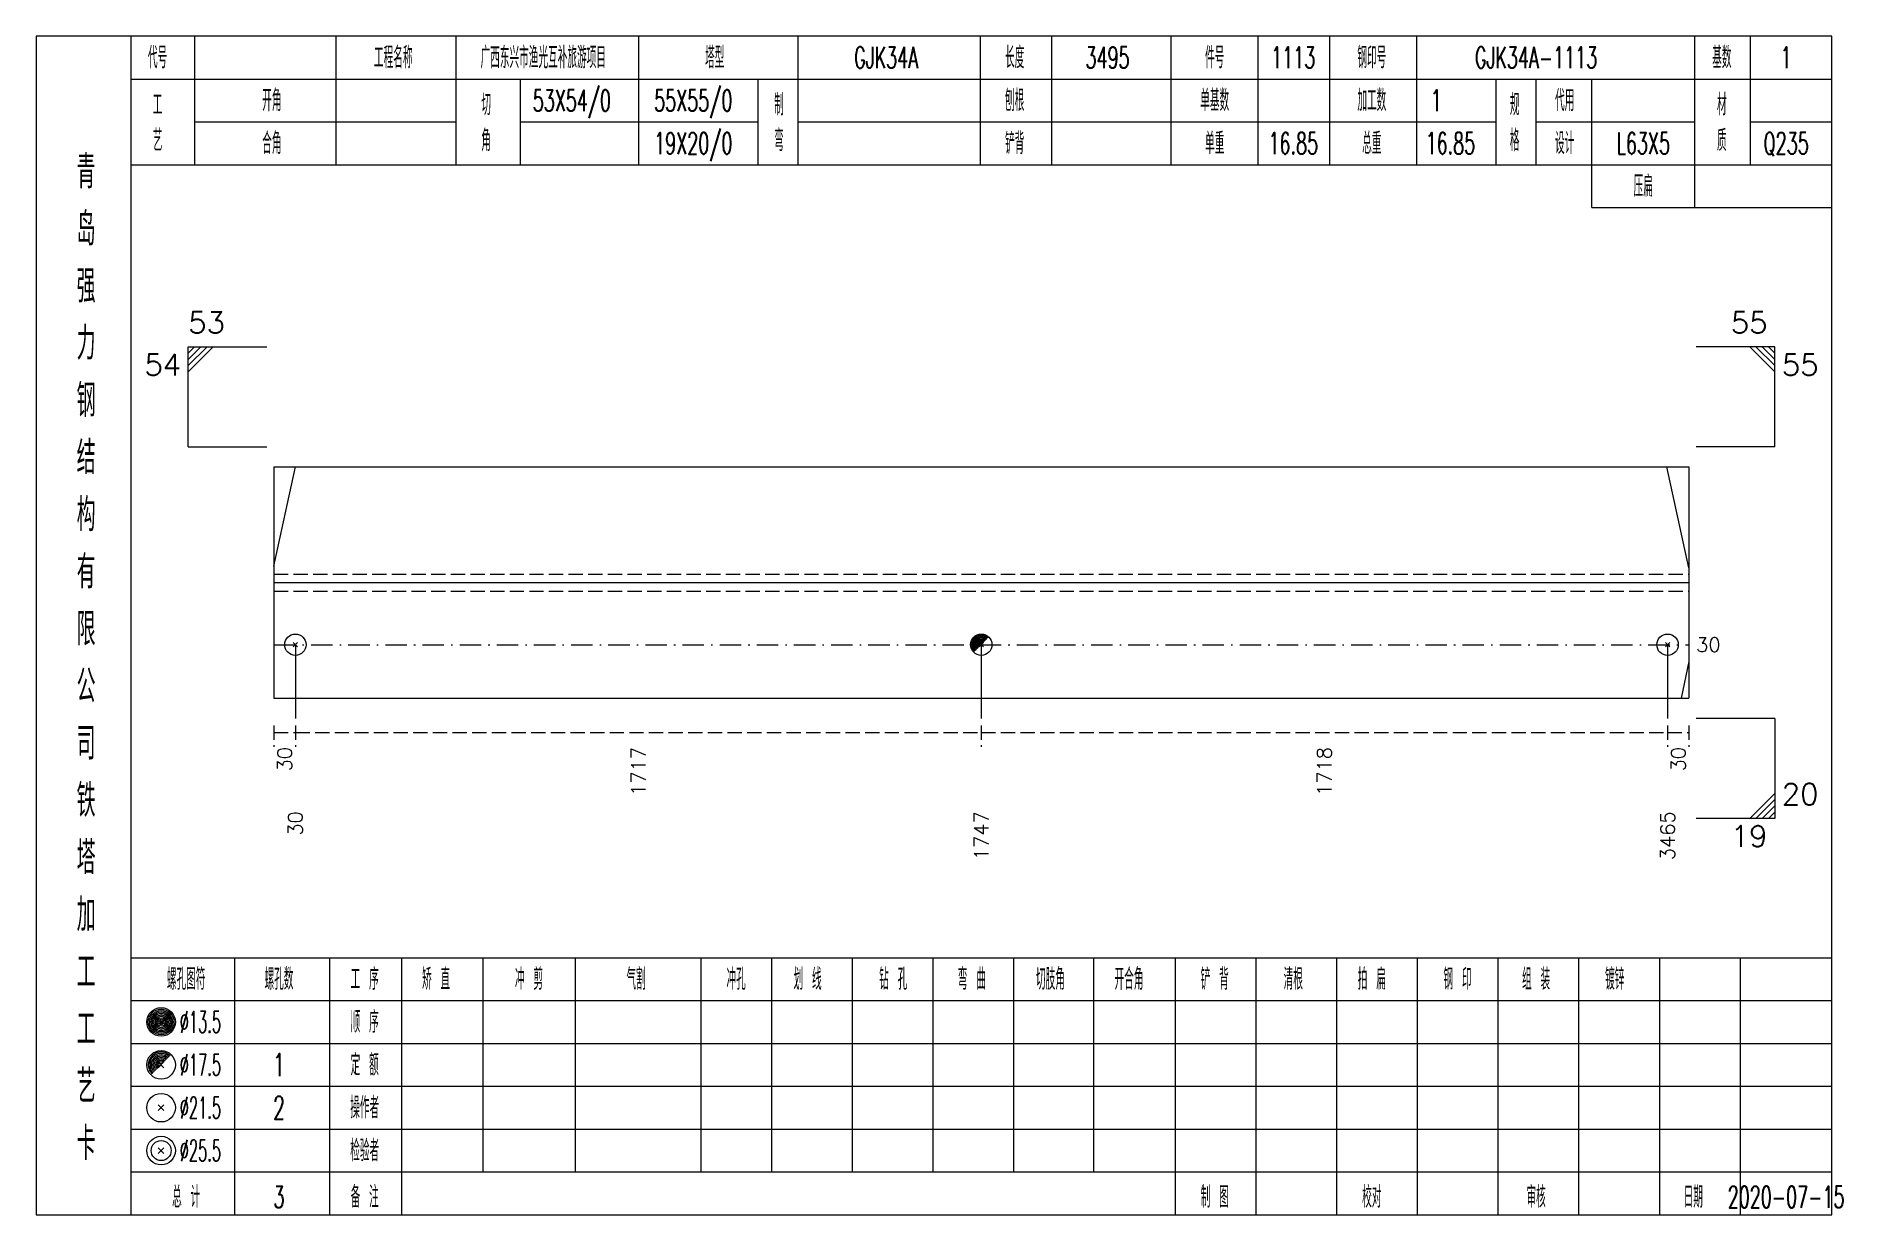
# Model space of a CAD drawing. Extents: x 0 to 2606, y -377 to 6479.
# Drawn here: x 1045.6 to 1298.5, y 1750 to 1915 of the extents above; entities that cross this region are included whole.
import ezdxf
from ezdxf.enums import TextEntityAlignment as Align

# ---------------------------------------------------------------- set-up
doc = ezdxf.new("R2010")
doc.units = 0
doc.header["$MEASUREMENT"] = 0
doc.linetypes.add('一点画线', pattern=[5.2, 3, -1, 0.2, -1])
doc.linetypes.add('虚线', pattern=[2.75, 2, -0.75])
doc.layers.get('0').update_dxf_attribs({"linetype": 'CONTINUOUS', "lineweight": 25})
doc.layers.add('1', color=7, linetype='CONTINUOUS', lineweight=25)
doc.layers.add('4', color=7, linetype='CONTINUOUS', lineweight=25)
doc.styles.get("Standard").update_dxf_attribs({"font": 'simplex.shx', "width": 0.7, "height": 3, "bigfont": 'gbhzfs.shx'})

msp = doc.modelspace()

# ---------------------------------------------------------------- texts
at = {"color": 7, "linetype": 'Continuous', "lineweight": 13}
for s, p in [('53', (1066.9, 1872.5)), ('20', (1290, 1806.5))]:
    msp.add_text(s, height=3, dxfattribs=at).set_placement(p, align=Align.BOTTOM_LEFT)
msp.add_text('55', height=3, dxfattribs=at).set_placement((1288, 1872.5), align=Align.BOTTOM_RIGHT)
for s, p in [('54', (1065.9, 1870.5)), ('19', (1288, 1804.5))]:
    msp.add_text(s, height=3, dxfattribs=at).set_placement(p, align=Align.TOP_RIGHT)
msp.add_text('55', height=3, dxfattribs=at).set_placement((1290, 1870.5), align=Align.TOP_LEFT)
msp.add_text('30', height=2, dxfattribs=at).set_placement((1278, 1829.81), align=Align.MIDDLE_LEFT)
at = {"color": 8, "linetype": 'Continuous', "lineweight": 9}
for s, p in [('30', (1080.4, 1815.5)), ('1717', (1129.91, 1815.5)), ('1718', (1225.96, 1815.5)), ('30', (1275.5, 1815.5))]:
    msp.add_text(s, height=2, rotation=90, dxfattribs=at).set_placement(p, align=Align.MIDDLE_RIGHT)
at = {"layer": '1', "color": 7, "linetype": 'Continuous', "lineweight": 13}
for s, p in [('30', (1081.9, 1806.5)), ('1747', (1177.92, 1806.5)), ('3465', (1274, 1806.5))]:
    msp.add_text(s, height=2, rotation=90, dxfattribs=at).set_placement(p, align=Align.MIDDLE_RIGHT)
at = {"layer": '4', "color": 1, "linetype": 'Continuous', "lineweight": 13}
for s, height, width, p in [('代号', 3, 0.6, (1062.6, 1912)), ('工程名称', 3, 0.6, (1095.6, 1912)), ('广西东兴市渔光互补旅游项目', 3, 0.6, (1116.6, 1912)), ('塔型', 3, 0.6, (1140.6, 1912)), ('GJK34A', 3, 0.6, (1164.6, 1912)), ('长度', 3, 0.6, (1182.6, 1912)), ('3495', 3, 0.6, (1195.6, 1912)), ('件号', 3, 0.6, (1210.6, 1912)), ('1113', 3, 0.6, (1221.6, 1912)), ('钢印号', 3, 0.6, (1232.6, 1912)), ('GJK34A-1113', 3, 0.6, (1255.6, 1912)), ('基数', 3, 0.6, (1281.6, 1912)), ('1', 3, 0.6, (1290.6, 1912)), ('开角', 3, 0.6, (1078.6, 1906)), ('53X54/0', 3, 0.6, (1120.6, 1906)), ('55X55/0', 3, 0.6, (1137.6, 1906)), ('刨根', 3, 0.6, (1182.6, 1906)), ('单基数', 3, 0.6, (1210.6, 1906)), ('加工数', 3, 0.6, (1232.6, 1906)), ('1', 3, 0.6, (1241.6, 1906)), ('代用', 3, 0.6, (1259.6, 1906)), ('材', 3, 0.6, (1281.6, 1905.4)), ('工', 3, 0.6, (1062.6, 1905.4)), ('切', 3, 0.6, (1108.6, 1905.4)), ('制', 3, 0.6, (1149.6, 1905.4)), ('规', 3, 0.6, (1252.6, 1905.4)), ('艺', 3, 0.6, (1062.6, 1900.4)), ('角', 3, 0.6, (1108.6, 1900.4)), ('弯', 3, 0.6, (1149.6, 1900.4)), ('格', 3, 0.6, (1252.6, 1900.4)), ('质', 3, 0.6, (1281.6, 1900.4)), ('合角', 3, 0.6, (1078.6, 1900)), ('19X20/0', 3, 0.6, (1137.6, 1900)), ('铲背', 3, 0.6, (1182.6, 1900)), ('单重', 3, 0.6, (1210.6, 1900)), ('16.85', 3, 0.6, (1221.6, 1900)), ('总重', 3, 0.6, (1232.6, 1900)), ('16.85', 3, 0.6, (1243.6, 1900)), ('设计', 3, 0.6, (1259.6, 1900)), ('L63X5', 3, 0.6, (1270.6, 1900)), ('Q235', 3, 0.6, (1290.6, 1900)), ('青', 4.6, 0.8, (1052.6, 1896)), ('压扁', 3, 0.6, (1270.6, 1894)), ('岛', 4.6, 0.8, (1052.6, 1888)), ('强', 4.6, 0.8, (1052.6, 1880)), ('力', 4.6, 0.8, (1052.6, 1872)), ('钢', 4.6, 0.8, (1052.6, 1864)), ('结', 4.6, 0.8, (1052.6, 1856)), ('构', 4.6, 0.8, (1052.6, 1848)), ('有', 4.6, 0.8, (1052.6, 1840)), ('限', 4.6, 0.8, (1052.6, 1832)), ('公', 4.6, 0.8, (1052.6, 1824)), ('司', 4.6, 0.8, (1052.6, 1816)), ('铁', 4.6, 0.8, (1052.6, 1808)), ('塔', 4.6, 0.8, (1052.6, 1800)), ('加', 4.6, 0.8, (1052.6, 1792)), ('工', 4.6, 0.8, (1052.6, 1784)), ('螺孔图符', 3, 0.6, (1066.6, 1783)), ('螺孔数', 3, 0.6, (1079.6, 1783)), ('工 序', 3, 0.6, (1091.6, 1783)), ('矫 直', 3, 0.6, (1101.6, 1783)), ('冲 剪', 3, 0.6, (1114.6, 1783)), ('气割', 3, 0.6, (1129.6, 1783)), ('冲孔', 3, 0.6, (1143.6, 1783)), ('划 线', 3, 0.6, (1153.6, 1783)), ('钻 孔', 3, 0.6, (1165.6, 1783)), ('弯 曲', 3, 0.6, (1176.6, 1783)), ('切肢角', 3, 0.6, (1187.6, 1783)), ('开合角', 3, 0.6, (1198.6, 1783)), ('铲 背', 3, 0.6, (1210.6, 1783)), ('清根', 3, 0.6, (1221.6, 1783)), ('拍 扁', 3, 0.6, (1232.6, 1783)), ('钢 印', 3, 0.6, (1244.6, 1783)), ('组 装', 3, 0.6, (1255.6, 1783)), ('镀锌', 3, 0.6, (1266.6, 1783)), ('%%C13.5', 3, 0.5, (1068.6, 1777)), ('顺 序', 3, 0.6, (1091.6, 1777)), ('工', 4.6, 0.8, (1052.6, 1776)), ('艺', 4.6, 0.8, (1052.6, 1768)), ('%%C17.5', 3, 0.5, (1068.6, 1771)), ('1', 3.2, 0.6, (1079.6, 1771)), ('定 额', 3, 0.6, (1091.6, 1771)), ('%%C21.5', 3, 0.5, (1068.6, 1765)), ('2', 3.2, 0.6, (1079.6, 1765)), ('操作者', 3, 0.6, (1091.6, 1765)), ('卡', 4.6, 0.8, (1052.6, 1760)), ('检验者', 3, 0.6, (1091.6, 1759)), ('%%C25.5', 3, 0.5, (1068.6, 1759)), ('总 计', 3, 0.6, (1066.6, 1752.5)), ('3', 3, 0.6, (1079.6, 1752.5)), ('备 注', 3, 0.6, (1091.6, 1752.5)), ('制 图', 3, 0.6, (1210.6, 1752.5)), ('校对', 3, 0.6, (1232.6, 1752.5)), ('审核', 3, 0.6, (1255.6, 1752.5)), ('日期', 3, 0.6, (1277.6, 1752.5)), ('2020-07-15', 3, 0.6, (1290.6, 1752.5))]:
    msp.add_text(s, height=height, dxfattribs=dict(at, width=width)).set_placement(p, align=Align.MIDDLE_CENTER)

# ---------------------------------------------------------------- linework, layer by layer
at = {"color": 7, "linetype": 'Continuous', "lineweight": 13}
for p, q in [((1066.9, 1871.5), (1077.9, 1871.5)), ((1066.9, 1857.5), (1066.9, 1871.5)), ((1067.78, 1871.5), (1066.9, 1870.62)), ((1068.65, 1871.5), (1066.9, 1869.75)), ((1069.53, 1871.5), (1066.9, 1868.88)), ((1070.4, 1871.5), (1066.9, 1868)), ((1289, 1871.5), (1278, 1871.5)), ((1285.5, 1871.5), (1289, 1868)), ((1286.38, 1871.5), (1289, 1868.88)), ((1287.25, 1871.5), (1289, 1869.75)), ((1288.12, 1871.5), (1289, 1870.62)), ((1289, 1857.5), (1289, 1871.5)), ((1066.9, 1857.5), (1077.9, 1857.5)), ((1289, 1857.5), (1278, 1857.5)), ((1078.9, 1840.81), (1081.9, 1854.69)), ((1277, 1840.56), (1273.88, 1854.69)), ((1081.9, 1829.81), (1081.9, 1819.5)), ((1177.92, 1829.81), (1177.92, 1819.5)), ((1274, 1829.81), (1274, 1819.5)), ((1277, 1827.45), (1275.92, 1822.31)), ((1289, 1819.5), (1278, 1819.5)), ((1289, 1819.5), (1289, 1805.5)), ((1285.5, 1805.5), (1289, 1809)), ((1286.38, 1805.5), (1289, 1808.12)), ((1287.25, 1805.5), (1289, 1807.25)), ((1288.12, 1805.5), (1289, 1806.38)), ((1289, 1805.5), (1278, 1805.5))]:
    msp.add_line(p, q, dxfattribs=at)
at = {"color": 7, "linetype": 'Continuous', "lineweight": 18}
for p, q in [((1078.9, 1854.69), (1078.9, 1822.31)), ((1078.9, 1854.69), (1277, 1854.69)), ((1277, 1854.69), (1277, 1822.31)), ((1078.9, 1838.5), (1277, 1838.5))]:
    msp.add_line(p, q, dxfattribs=at)
at = {"color": 1, "linetype": '虚线', "lineweight": 18}
for p, q in [((1078.9, 1839.69), (1277, 1839.69)), ((1078.9, 1837.31), (1277, 1837.31))]:
    msp.add_line(p, q, dxfattribs=at)
at = {"color": 3, "linetype": '一点画线', "lineweight": 13}
msp.add_line((1078.9, 1829.81), (1277, 1829.81), dxfattribs=at)
at = {"color": 8, "linetype": '虚线', "lineweight": 9}
for p, q in [((1078.9, 1818.5), (1078.9, 1815.5)), ((1078.9, 1817.5), (1081.9, 1817.5)), ((1081.9, 1818.5), (1081.9, 1815.5)), ((1081.9, 1818.5), (1081.9, 1815.5)), ((1081.9, 1817.5), (1177.92, 1817.5)), ((1177.92, 1818.5), (1177.92, 1815.5)), ((1177.92, 1818.5), (1177.92, 1815.5)), ((1177.92, 1817.5), (1274, 1817.5)), ((1274, 1818.5), (1274, 1815.5)), ((1274, 1818.5), (1274, 1815.5)), ((1274, 1817.5), (1277, 1817.5)), ((1277, 1818.5), (1277, 1815.5))]:
    msp.add_line(p, q, dxfattribs=at)
at = {"layer": '1', "color": 7, "linetype": 'Continuous', "lineweight": 13}
for p, q in [((1081.6, 1829.51), (1082.2, 1830.11)), ((1082.2, 1829.51), (1081.6, 1830.11)), ((1273.7, 1829.51), (1274.3, 1830.11)), ((1274.3, 1829.51), (1273.7, 1830.11))]:
    msp.add_line(p, q, dxfattribs=at)
at = {"layer": '1', "color": 7, "linetype": 'Continuous', "lineweight": 0}
for p, q in [((1177.62, 1829.51), (1178.22, 1830.11)), ((1177.62, 1830.11), (1178.22, 1829.51))]:
    msp.add_line(p, q, dxfattribs=at)
at = {"layer": '1', "color": 7, "linetype": 'Continuous', "lineweight": 18}
msp.add_line((1078.9, 1822.31), (1277, 1822.31), dxfattribs=at)
at = {"layer": '1', "color": 7, "linetype": 'Continuous', "lineweight": 13}
for centre in [(1081.9, 1829.81), (1177.92, 1829.81), (1274, 1829.81)]:
    msp.add_circle(centre, 1.5, dxfattribs=at)
for radius in [1.35, 1.2, 1.05, 0.9, 0.75, 0.6, 0.45, 0.3, 0.15]:
    msp.add_arc((1177.92, 1829.81), radius, 45, 225, dxfattribs=at)
at = {"layer": '4', "color": 1, "linetype": 'Continuous', "lineweight": 18}
for p, q in [((1058.9, 1750), (1058.9, 1915)), ((1067.8, 1897), (1067.8, 1915)), ((1087.6, 1897), (1087.6, 1915)), ((1104.4, 1897), (1104.4, 1915)), ((1130, 1897), (1130, 1915)), ((1152.3, 1897), (1152.3, 1915)), ((1177.8, 1897), (1177.8, 1915)), ((1187.8, 1897), (1187.8, 1915)), ((1204.5, 1897), (1204.5, 1915)), ((1216.7, 1897), (1216.7, 1915)), ((1226.7, 1897), (1226.7, 1915)), ((1238.9, 1897), (1238.9, 1915)), ((1277.8, 1891), (1277.8, 1915)), ((1285.6, 1897), (1285.6, 1915)), ((1058.9, 1909), (1297, 1909)), ((1113.4, 1897), (1113.4, 1909)), ((1146.7, 1897), (1146.7, 1909)), ((1250, 1897), (1250, 1909)), ((1255.6, 1897), (1255.6, 1909)), ((1263.4, 1891), (1263.4, 1909)), ((1067.8, 1903), (1104.4, 1903)), ((1113.4, 1903), (1146.7, 1903)), ((1152.3, 1903), (1250, 1903)), ((1255.6, 1903), (1277.8, 1903)), ((1285.6, 1903), (1297, 1903)), ((1058.9, 1897), (1297, 1897)), ((1263.4, 1891), (1297, 1891)), ((1058.9, 1786), (1297, 1786)), ((1073.4, 1750), (1073.4, 1786)), ((1086.7, 1750), (1086.7, 1786)), ((1096.8, 1750), (1096.8, 1786)), ((1108.2, 1756), (1108.2, 1786)), ((1121.1, 1756), (1121.1, 1786)), ((1138.7, 1756), (1138.7, 1786)), ((1148.6, 1756), (1148.6, 1786)), ((1159.9, 1756), (1159.9, 1786)), ((1171.2, 1756), (1171.2, 1786)), ((1182.5, 1756), (1182.5, 1786)), ((1193.7, 1756), (1193.7, 1786)), ((1205.1, 1756), (1205.1, 1786)), ((1216.4, 1756), (1216.4, 1786)), ((1227.7, 1756), (1227.7, 1786)), ((1239, 1756), (1239, 1786)), ((1250.3, 1756), (1250.3, 1786)), ((1261.6, 1756), (1261.6, 1786)), ((1272.9, 1756), (1272.9, 1786)), ((1284.2, 1756), (1284.2, 1786)), ((1058.9, 1780), (1297, 1780)), ((1058.9, 1774), (1297, 1774)), ((1058.9, 1768), (1297, 1768)), ((1058.9, 1762), (1297, 1762)), ((1058.9, 1756), (1297, 1756)), ((1205.1, 1750), (1205.1, 1756)), ((1216.4, 1750), (1216.4, 1756)), ((1227.7, 1750), (1227.7, 1756)), ((1239, 1750), (1239, 1756)), ((1250.3, 1750), (1250.3, 1756)), ((1261.6, 1750), (1261.6, 1756)), ((1272.9, 1750), (1272.9, 1756)), ((1284.2, 1750), (1284.2, 1756))]:
    msp.add_line(p, q, dxfattribs=at)
at = {"layer": '4', "color": 7, "linetype": 'Continuous', "lineweight": 13}
for p, q in [((1062.9, 1776.8), (1063.3, 1777.2)), ((1063.3, 1776.8), (1062.9, 1777.2)), ((1062.7, 1764.6), (1063.5, 1765.4)), ((1063.5, 1764.6), (1062.7, 1765.4)), ((1062.7, 1758.6), (1063.5, 1759.4)), ((1063.5, 1758.6), (1062.7, 1759.4))]:
    msp.add_line(p, q, dxfattribs=at)
at = {"layer": '4', "color": 7, "linetype": 'Continuous', "lineweight": 0}
for p, q in [((1062.7, 1770.6), (1063.5, 1771.4)), ((1062.7, 1771.4), (1063.5, 1770.6))]:
    msp.add_line(p, q, dxfattribs=at)
at = {"layer": '4', "color": 1, "linetype": 'Continuous', "lineweight": 18}
msp.add_lwpolyline([(1045.6, 1915), (1045.6, 1750), (1297, 1750), (1297, 1915)], close=True, dxfattribs=at)
at = {"layer": '4', "color": 7, "linetype": 'Continuous', "lineweight": 13}
for centre, radius in [((1063.1, 1777), 2), ((1063.1, 1777), 1.8), ((1063.1, 1777), 1.6), ((1063.1, 1777), 1.4), ((1063.1, 1777), 1.2), ((1063.1, 1777), 1), ((1063.1, 1777), 0.8), ((1063.1, 1777), 0.6), ((1063.1, 1777), 0.4), ((1063.1, 1777), 0.2), ((1063.1, 1771), 2), ((1063.1, 1765), 2), ((1063.1, 1759), 2), ((1063.1, 1759), 1.4)]:
    msp.add_circle(centre, radius, dxfattribs=at)
for radius in [1.8, 1.6, 1.4, 1.2, 1, 0.8, 0.6, 0.4, 0.2]:
    msp.add_arc((1063.1, 1771), radius, 45, 225, dxfattribs=at)

msp.set_redraw_order([(e.dxf.handle, doc.entitydb.next_handle()) for e in msp.query("TEXT MTEXT ATTDEF DIMENSION ARC_DIMENSION")])  # texts and dimensions are drawn at this point

doc.saveas('drawing.dxf')
